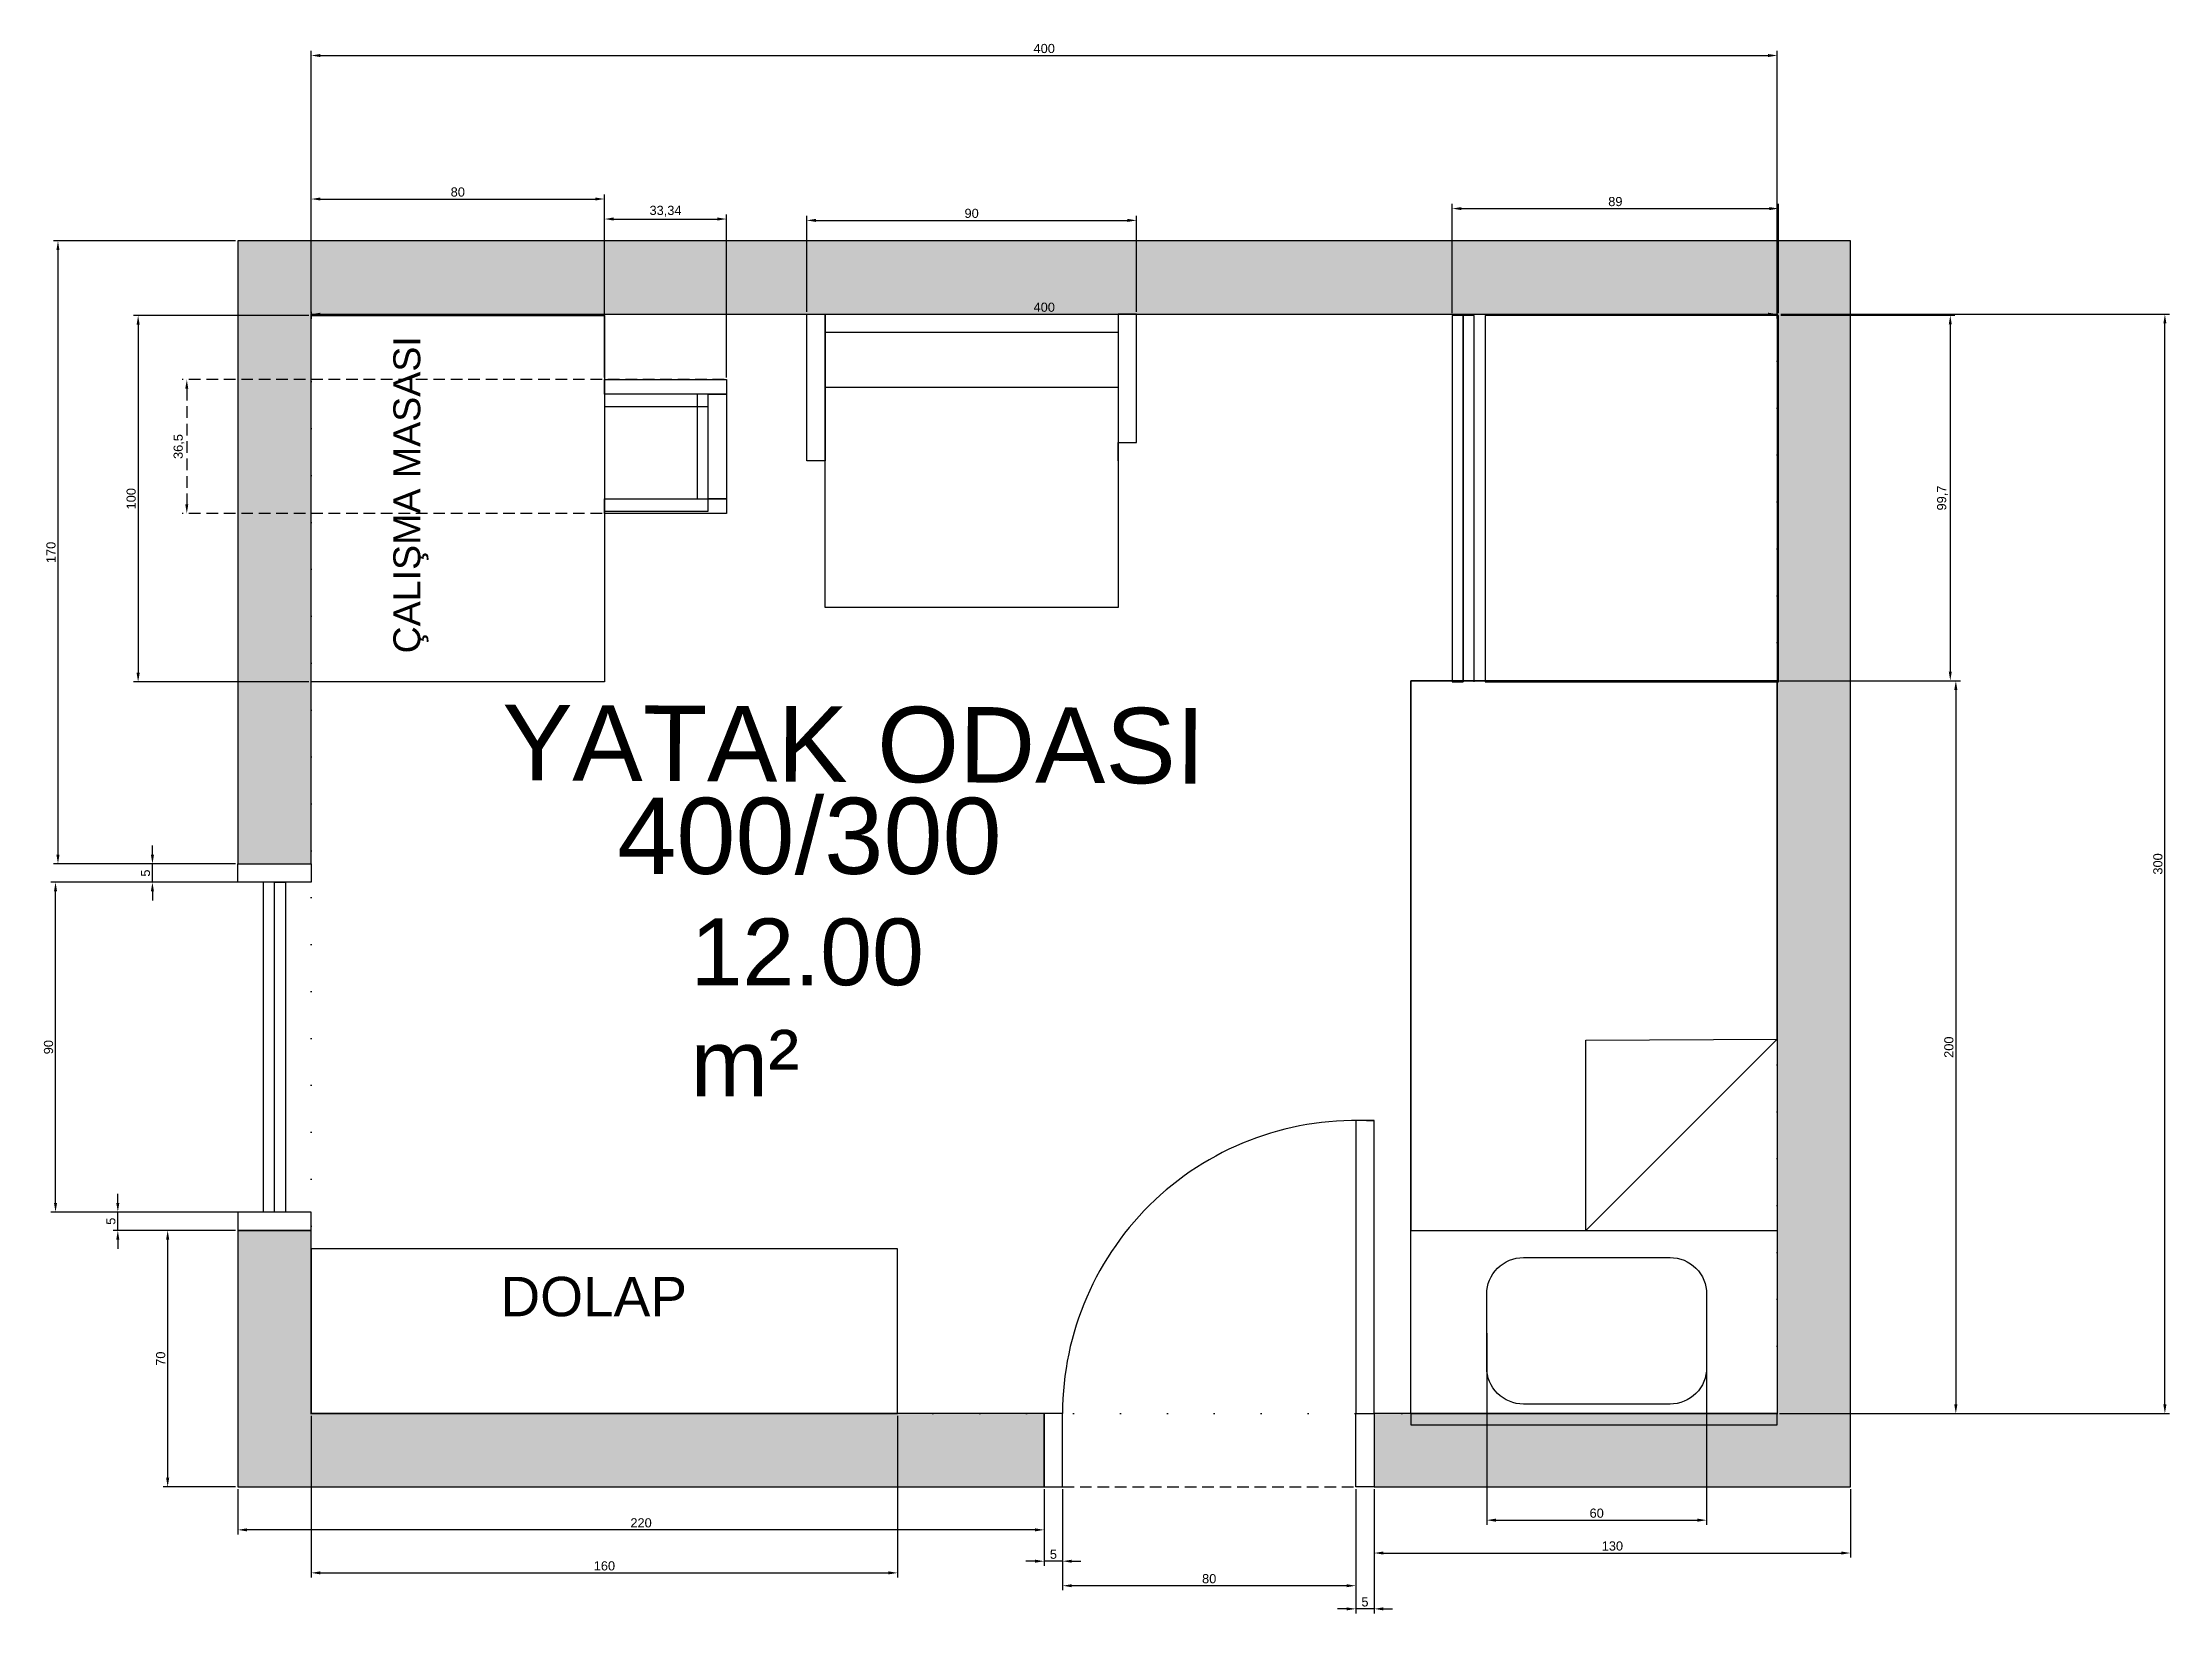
# Model space of a CAD drawing. Header units: centimetres. Extents: x 3981 to 6240, y 1121 to 1550.
# Drawn here: x 5660 to 6240, y 1121 to 1550 of the extents above; entities that cross this region are included whole.
import ezdxf

# ---------------------------------------------------------------- set-up
doc = ezdxf.new("R2010")
doc.units = ezdxf.units.CM
doc.linetypes.add('DOTX2', pattern=[12.7, 0, -12.7])
doc.linetypes.add('HIDDEN2', pattern=[4.7625, 3.175, -1.5875])
for name, color, linetype in [('Duvar', 7, 'Continuous'), ('Hatch', 7, 'Continuous'), ('Kapı', 10, 'Continuous'), ('Pencere', 10, 'Continuous'), ('Tefriş', 7, 'Continuous')]:
    doc.layers.add(name, color=color, linetype=linetype)
doc.styles.get("Standard").update_dxf_attribs({"font": 'arial.ttf'})
doc.dimstyles.new('ISO-25', dxfattribs={"dimtxt": 2.5, "dimasz": 2.5, "dimexe": 1.25, "dimexo": 0.625, "dimtad": 1, "dimtxsty": 'Standard', "dimcen": 2.5, "dimadec": 0, "dimazin": 0, "dimtfac": 1, "dimtmove": 0, "dimatfit": 3, "dimfxl": 1, "dimarcsym": 0})

msp = doc.modelspace()

# ---------------------------------------------------------------- texts
at = {"linetype": 'HIDDEN2'}
for s, height, rotation, p in [('ÇALIŞMA MASASI', 7.336, 90, (5762.739, 1382.857)), ('YATAK ODASI ', 20.59134, 359.723046, (5785.029, 1348.259))]:
    msp.add_text(s, height=height, rotation=rotation, dxfattribs=at).set_placement(p)
msp.add_text('400/300', height=20.7779, dxfattribs=at).set_placement((5816.458, 1322.691))
at = {"linetype": 'HIDDEN2', "insert": (5836.483, 1310.524), "char_height": 18.212, "attachment_point": 1}
msp.add_mtext_dynamic_manual_height_columns('12.00 m²', width=13.35617, gutter_width=91.06, heights=[0], dxfattribs=at)
at = {"insert": (5784.597, 1212.742), "char_height": 10.7569, "attachment_point": 1}
msp.add_mtext_dynamic_manual_height_columns('DOLAP', width=2271.22484, gutter_width=53.784, heights=[0], dxfattribs=at)

# ---------------------------------------------------------------- blocks, each defined once
blk = doc.blocks.new('*D23')
at = {"layer": 'Defpoints', "color": 0, "transparency": 16777216}
for p in [(5732.98, 1475.41), (6132.98, 1475.41), (6132.98, 1475.41)]:
    blk.add_point(p, dxfattribs=at)
at = {"layer": 'Duvar', "color": 0, "lineweight": -2, "transparency": 16777216}
for p, q in [((5732.98, 1476.04), (5732.98, 1476.66)), ((5735.48, 1475.41), (6130.48, 1475.41)), ((6132.98, 1476.04), (6132.98, 1476.66))]:
    blk.add_line(p, q, dxfattribs=at)
at = {"layer": 'Duvar', "color": 0, "transparency": 16777216}
for points in [[(5735.48, 1475.83), (5735.48, 1474.99), (5732.98, 1475.41)], [(6130.48, 1475.83), (6130.48, 1474.99), (6132.98, 1475.41)]]:
    blk.add_solid(points, dxfattribs=at)
at = {"layer": 'Duvar', "color": 0, "transparency": 16777216, "insert": (5932.98, 1477.31), "char_height": 2.5, "attachment_point": 5}
blk.add_mtext('400', dxfattribs=at)
blk = doc.blocks.new('*D21')
at = {"color": 0, "lineweight": -2, "transparency": 16777216}
for p, q in [((5732.98, 1476.04), (5732.98, 1474.16)), ((5735.48, 1475.41), (6130.48, 1475.41)), ((6132.98, 1476.04), (6132.98, 1476.66))]:
    blk.add_line(p, q, dxfattribs=at)
at = {"color": 0, "transparency": 16777216}
for points in [[(5735.48, 1475.83), (5735.48, 1474.99), (5732.98, 1475.41)], [(6130.48, 1475.83), (6130.48, 1474.99), (6132.98, 1475.41)]]:
    blk.add_solid(points, dxfattribs=at)
at = {"layer": 'Defpoints', "color": 0, "transparency": 16777216}
for p in [(5732.98, 1476.66), (6132.98, 1475.41), (6132.98, 1475.41)]:
    blk.add_point(p, dxfattribs=at)
at = {"color": 0, "transparency": 16777216, "insert": (5932.98, 1477.31), "char_height": 2.5, "attachment_point": 5}
blk.add_mtext('400', dxfattribs=at)
blk = doc.blocks.new('yatak_01')
blk.add_line((-2.93, 27.4), (49.27, 27.4))
blk.add_lwpolyline([(49.27, -22.6), (-50.73, -22.6), (-50.73, 177.4), (49.27, 177.4)], close=True)
for points in [[(49.27, 177.4), (-50.73, 177.4), (-50.73, 27.4), (-2.93, 27.4), (49.27, 79.6), (49.27, 177.4)], [(-2.93, 27.4), (-2.93, 79.32), (49.27, 79.6)]]:
    blk.add_lwpolyline(points)
blk.add_lwpolyline([(20, -20), (-20, -20, -0.414214), (-30, -10), (-30, 10, -0.414214), (-20, 20), (20, 20, -0.414214), (30, 10), (30, -10, -0.414214)], format="xyb", close=True)
blk = doc.blocks.new('komodin_01')
for points in [[(50, 40), (-50, 40), (-50, -40), (50, -40), (50, 40)], [(50, -43), (-50, -43), (-50, -46), (50, -46), (47, -46)], [(50, -46), (-50, -46), (-50, -49), (50, -49), (50, -46)]]:
    blk.add_lwpolyline(points)
blk = doc.blocks.new('masa_sandalye_01')
at = {"layer": 'Tefriş'}
blk.add_lwpolyline([(-40, 50), (40, 50), (40, -50), (-40, -50)], close=True, dxfattribs=at)
for points in [[(73.34, 28.5), (40, 28.5), (40, 32.5), (73.34, 32.5), (73.34, 28.5)], [(68.34, 28.5), (65.34, 28.5), (65.34, 0), (68.34, 0), (68.34, 28.5)], [(68.34, 28.5), (73.34, 28.5), (73.34, 0), (68.34, 0)], [(73.34, 0), (73.34, -4), (40, -4), (40, 0), (73.34, 0)]]:
    blk.add_lwpolyline(points, dxfattribs=at)
blk = doc.blocks.new('Dolap_01')
blk.add_lwpolyline([(-80, -22.5), (80, -22.5), (80, 22.5), (-80, 22.5)], close=True)
blk = doc.blocks.new('Koltuk_01')
at = {"layer": 'Tefriş'}
for points in [[(-40, 10), (-40, -30), (-45, -30), (-45, 10), (-40, 10)], [(-40, 10), (40, 10), (40, -10), (-40, -10), (-40, 10)], [(-40, 10), (40, 10), (40, 5), (-40, 5), (-40, 10)], [(40, 10), (40, -30), (40, -25), (45, -25), (45, 10), (40, 10)]]:
    blk.add_lwpolyline(points, dxfattribs=at)
blk.add_lwpolyline([(-40, 10), (40, 10), (40, -70), (-40, -70)], close=True, dxfattribs=at)
blk = doc.blocks.new('*D36')
at = {"color": 0, "lineweight": -2, "transparency": 16777216}
for p, q in [((5732.35, 1475.06), (5684.52, 1475.06)), ((5685.77, 1472.56), (5685.77, 1377.56)), ((5732.35, 1375.06), (5684.52, 1375.06))]:
    blk.add_line(p, q, dxfattribs=at)
at = {"color": 0, "transparency": 16777216}
for points in [[(5685.35, 1472.56), (5686.19, 1472.56), (5685.77, 1475.06)], [(5685.35, 1377.56), (5686.19, 1377.56), (5685.77, 1375.06)]]:
    blk.add_solid(points, dxfattribs=at)
at = {"layer": 'Defpoints', "color": 0, "transparency": 16777216}
for p in [(5732.98, 1475.06), (5685.77, 1375.06), (5732.98, 1375.06)]:
    blk.add_point(p, dxfattribs=at)
at = {"color": 0, "transparency": 16777216, "insert": (5683.87, 1425.06), "char_height": 2.5, "attachment_point": 5, "rotation": 90}
blk.add_mtext('100', dxfattribs=at)
blk = doc.blocks.new('*D37')
at = {"color": 0, "lineweight": -2, "transparency": 16777216}
for p, q in [((5712.35, 1495.41), (5662.65, 1495.41)), ((5663.9, 1492.91), (5663.9, 1327.91)), ((5712.35, 1325.41), (5662.65, 1325.41))]:
    blk.add_line(p, q, dxfattribs=at)
at = {"color": 0, "transparency": 16777216}
for points in [[(5663.48, 1492.91), (5664.31, 1492.91), (5663.9, 1495.41)], [(5663.48, 1327.91), (5664.31, 1327.91), (5663.9, 1325.41)]]:
    blk.add_solid(points, dxfattribs=at)
at = {"layer": 'Defpoints', "color": 0, "transparency": 16777216}
for p in [(5712.98, 1495.41), (5663.9, 1325.41), (5712.98, 1325.41)]:
    blk.add_point(p, dxfattribs=at)
at = {"color": 0, "transparency": 16777216, "insert": (5662, 1410.41), "char_height": 2.5, "attachment_point": 5, "rotation": 90}
blk.add_mtext('170', dxfattribs=at)
blk = doc.blocks.new('*D38')
at = {"color": 0, "lineweight": -2, "transparency": 16777216}
for p, q in [((5732.98, 1475.69), (5732.98, 1508.1)), ((5735.48, 1506.85), (5810.48, 1506.85)), ((5812.98, 1475.69), (5812.98, 1508.1))]:
    blk.add_line(p, q, dxfattribs=at)
at = {"color": 0, "transparency": 16777216}
for points in [[(5735.48, 1507.27), (5735.48, 1506.44), (5732.98, 1506.85)], [(5810.48, 1507.27), (5810.48, 1506.44), (5812.98, 1506.85)]]:
    blk.add_solid(points, dxfattribs=at)
at = {"layer": 'Defpoints', "color": 0, "transparency": 16777216}
for p in [(5812.98, 1506.85), (5732.98, 1475.06), (5812.98, 1475.06)]:
    blk.add_point(p, dxfattribs=at)
at = {"color": 0, "transparency": 16777216, "insert": (5772.98, 1508.75), "char_height": 2.5, "attachment_point": 5}
blk.add_mtext('80', dxfattribs=at)
blk = doc.blocks.new('*D39')
at = {"color": 0, "lineweight": -2, "transparency": 16777216}
for p, q in [((5812.98, 1458.18), (5812.98, 1502.64)), ((5815.48, 1501.39), (5843.81, 1501.39)), ((5846.31, 1458.18), (5846.31, 1502.64))]:
    blk.add_line(p, q, dxfattribs=at)
at = {"color": 0, "transparency": 16777216}
for points in [[(5815.48, 1501.81), (5815.48, 1500.98), (5812.98, 1501.39)], [(5843.81, 1501.81), (5843.81, 1500.98), (5846.31, 1501.39)]]:
    blk.add_solid(points, dxfattribs=at)
at = {"layer": 'Defpoints', "color": 0, "transparency": 16777216}
for p in [(5846.31, 1501.39), (5812.98, 1457.56), (5846.31, 1457.56)]:
    blk.add_point(p, dxfattribs=at)
at = {"color": 0, "transparency": 16777216, "insert": (5829.65, 1503.52), "char_height": 2.5, "attachment_point": 5}
blk.add_mtext('33,34', dxfattribs=at)
blk = doc.blocks.new('*D40')
at = {"color": 0, "lineweight": -2, "transparency": 16777216}
for p, q in [((5868.17, 1476.04), (5868.17, 1502.27)), ((5870.67, 1501.02), (5955.67, 1501.02)), ((5958.17, 1476.04), (5958.17, 1502.27))]:
    blk.add_line(p, q, dxfattribs=at)
at = {"color": 0, "transparency": 16777216}
for points in [[(5870.67, 1501.44), (5870.67, 1500.6), (5868.17, 1501.02)], [(5955.67, 1501.44), (5955.67, 1500.6), (5958.17, 1501.02)]]:
    blk.add_solid(points, dxfattribs=at)
at = {"layer": 'Defpoints', "color": 0, "transparency": 16777216}
for p in [(5958.17, 1501.02), (5868.17, 1475.41), (5958.17, 1475.41)]:
    blk.add_point(p, dxfattribs=at)
at = {"color": 0, "transparency": 16777216, "insert": (5913.17, 1502.92), "char_height": 2.5, "attachment_point": 5}
blk.add_mtext('90', dxfattribs=at)
blk = doc.blocks.new('*D41')
at = {"color": 0, "lineweight": -2, "transparency": 16777216}
for p, q in [((6044.29, 1475.73), (6044.29, 1505.49)), ((6046.79, 1504.24), (6130.79, 1504.24)), ((6133.29, 1475.73), (6133.29, 1505.49))]:
    blk.add_line(p, q, dxfattribs=at)
at = {"color": 0, "transparency": 16777216}
for points in [[(6046.79, 1504.65), (6046.79, 1503.82), (6044.29, 1504.24)], [(6130.79, 1504.65), (6130.79, 1503.82), (6133.29, 1504.24)]]:
    blk.add_solid(points, dxfattribs=at)
at = {"layer": 'Defpoints', "color": 0, "transparency": 16777216}
for p in [(6133.29, 1504.24), (6044.29, 1475.11), (6133.29, 1475.11)]:
    blk.add_point(p, dxfattribs=at)
at = {"color": 0, "transparency": 16777216, "insert": (6088.79, 1506.14), "char_height": 2.5, "attachment_point": 5}
blk.add_mtext('89', dxfattribs=at)
blk = doc.blocks.new('*D43')
at = {"color": 0, "lineweight": -2, "transparency": 16777216}
for p, q in [((6133.91, 1475.11), (6181.42, 1475.11)), ((6180.17, 1472.61), (6180.17, 1377.91)), ((6133.6, 1375.41), (6181.42, 1375.41))]:
    blk.add_line(p, q, dxfattribs=at)
at = {"color": 0, "transparency": 16777216}
for points in [[(6179.75, 1472.61), (6180.58, 1472.61), (6180.17, 1475.11)], [(6179.75, 1377.91), (6180.58, 1377.91), (6180.17, 1375.41)]]:
    blk.add_solid(points, dxfattribs=at)
at = {"layer": 'Defpoints', "color": 0, "transparency": 16777216}
for p in [(6133.29, 1475.11), (6132.98, 1375.41), (6180.17, 1375.41)]:
    blk.add_point(p, dxfattribs=at)
at = {"color": 0, "transparency": 16777216, "insert": (6178.04, 1425.26), "char_height": 2.5, "attachment_point": 5, "rotation": 90}
blk.add_mtext('99,7', dxfattribs=at)
blk = doc.blocks.new('*D44')
at = {"color": 0, "lineweight": -2, "transparency": 16777216}
for p, q in [((6133.6, 1375.41), (6182.94, 1375.41)), ((6181.69, 1372.91), (6181.69, 1177.91)), ((6133.6, 1175.41), (6182.94, 1175.41))]:
    blk.add_line(p, q, dxfattribs=at)
at = {"color": 0, "transparency": 16777216}
for points in [[(6181.27, 1372.91), (6182.1, 1372.91), (6181.69, 1375.41)], [(6181.27, 1177.91), (6182.1, 1177.91), (6181.69, 1175.41)]]:
    blk.add_solid(points, dxfattribs=at)
at = {"layer": 'Defpoints', "color": 0, "transparency": 16777216}
for p in [(6132.98, 1375.41), (6132.98, 1175.41), (6181.69, 1175.41)]:
    blk.add_point(p, dxfattribs=at)
at = {"color": 0, "transparency": 16777216, "insert": (6179.79, 1275.41), "char_height": 2.5, "attachment_point": 5, "rotation": 90}
blk.add_mtext('200', dxfattribs=at)
blk = doc.blocks.new('*D48')
at = {"color": 0, "lineweight": -2, "transparency": 16777216}
for p, q in [((6133.91, 1475.41), (6239.97, 1475.41)), ((6238.72, 1177.91), (6238.72, 1472.91)), ((6133.6, 1175.41), (6239.97, 1175.41))]:
    blk.add_line(p, q, dxfattribs=at)
at = {"color": 0, "transparency": 16777216}
for points in [[(6238.3, 1472.91), (6239.13, 1472.91), (6238.72, 1475.41)], [(6238.3, 1177.91), (6239.13, 1177.91), (6238.72, 1175.41)]]:
    blk.add_solid(points, dxfattribs=at)
at = {"layer": 'Defpoints', "color": 0, "transparency": 16777216}
for p in [(6133.29, 1475.41), (6238.72, 1475.41), (6132.98, 1175.41)]:
    blk.add_point(p, dxfattribs=at)
at = {"color": 0, "transparency": 16777216, "insert": (6236.81, 1325.41), "char_height": 2.5, "attachment_point": 5, "rotation": 90}
blk.add_mtext('300', dxfattribs=at)
blk = doc.blocks.new('*D49')
at = {"color": 0, "lineweight": -2, "transparency": 16777216}
for p, q in [((5732.98, 1476.04), (5732.98, 1547.26)), ((5735.48, 1546.01), (6130.47, 1546.01)), ((6132.97, 1474.28), (6132.97, 1547.26))]:
    blk.add_line(p, q, dxfattribs=at)
at = {"color": 0, "transparency": 16777216}
for points in [[(5735.48, 1546.42), (5735.48, 1545.59), (5732.98, 1546.01)], [(6130.47, 1546.42), (6130.47, 1545.59), (6132.97, 1546.01)]]:
    blk.add_solid(points, dxfattribs=at)
at = {"layer": 'Defpoints', "color": 0, "transparency": 16777216}
for p in [(6132.97, 1546.01), (5732.98, 1475.41), (6132.97, 1473.66)]:
    blk.add_point(p, dxfattribs=at)
at = {"color": 0, "transparency": 16777216, "insert": (5932.97, 1547.91), "char_height": 2.5, "attachment_point": 5}
blk.add_mtext('400', dxfattribs=at)
blk = doc.blocks.new('*D50')
at = {"color": 0, "lineweight": -2, "transparency": 16777216}
for p, q in [((6022.98, 1154.79), (6022.98, 1136.13)), ((6152.98, 1154.79), (6152.98, 1136.13)), ((6025.48, 1137.38), (6150.48, 1137.38))]:
    blk.add_line(p, q, dxfattribs=at)
at = {"color": 0, "transparency": 16777216}
for points in [[(6025.48, 1137.79), (6025.48, 1136.96), (6022.98, 1137.38)], [(6150.48, 1137.79), (6150.48, 1136.96), (6152.98, 1137.38)]]:
    blk.add_solid(points, dxfattribs=at)
at = {"layer": 'Defpoints', "color": 0, "transparency": 16777216}
for p in [(6022.98, 1155.41), (6152.98, 1155.41), (6152.98, 1137.38)]:
    blk.add_point(p, dxfattribs=at)
at = {"color": 0, "transparency": 16777216, "insert": (6087.98, 1139.28), "char_height": 2.5, "attachment_point": 5}
blk.add_mtext('130', dxfattribs=at)
blk = doc.blocks.new('*D51')
at = {"color": 0, "lineweight": -2, "transparency": 16777216}
for p, q in [((5712.98, 1154.79), (5712.98, 1142.45)), ((5932.98, 1154.79), (5932.98, 1142.45)), ((5930.48, 1143.7), (5715.48, 1143.7))]:
    blk.add_line(p, q, dxfattribs=at)
at = {"color": 0, "transparency": 16777216}
for points in [[(5715.48, 1144.11), (5715.48, 1143.28), (5712.98, 1143.7)], [(5930.48, 1144.11), (5930.48, 1143.28), (5932.98, 1143.7)]]:
    blk.add_solid(points, dxfattribs=at)
at = {"layer": 'Defpoints', "color": 0, "transparency": 16777216}
for p in [(5712.98, 1155.41), (5932.98, 1155.41), (5712.98, 1143.7)]:
    blk.add_point(p, dxfattribs=at)
at = {"color": 0, "transparency": 16777216, "insert": (5822.98, 1145.6), "char_height": 2.5, "attachment_point": 5}
blk.add_mtext('220', dxfattribs=at)
blk = doc.blocks.new('*D52')
at = {"color": 0, "lineweight": -2, "transparency": 16777216}
for p, q in [((5932.98, 1154.79), (5932.98, 1133.9)), ((5937.98, 1154.79), (5937.98, 1133.9)), ((5930.48, 1135.15), (5927.98, 1135.15)), ((5937.98, 1135.15), (5932.98, 1135.15)), ((5940.48, 1135.15), (5942.98, 1135.15))]:
    blk.add_line(p, q, dxfattribs=at)
at = {"color": 0, "transparency": 16777216}
for points in [[(5930.48, 1135.56), (5930.48, 1134.73), (5932.98, 1135.15)], [(5940.48, 1135.56), (5940.48, 1134.73), (5937.98, 1135.15)]]:
    blk.add_solid(points, dxfattribs=at)
at = {"layer": 'Defpoints', "color": 0, "transparency": 16777216}
for p in [(5932.98, 1155.41), (5937.98, 1155.41), (5932.98, 1135.15)]:
    blk.add_point(p, dxfattribs=at)
at = {"color": 0, "transparency": 16777216, "insert": (5935.48, 1137.04), "char_height": 2.5, "attachment_point": 5}
blk.add_mtext('5', dxfattribs=at)
blk = doc.blocks.new('*D53')
at = {"color": 0, "lineweight": -2, "transparency": 16777216}
for p, q in [((6017.98, 1154.79), (6017.98, 1120.89)), ((6022.98, 1154.79), (6022.98, 1120.89)), ((6015.48, 1122.14), (6012.98, 1122.14)), ((6022.98, 1122.14), (6017.98, 1122.14)), ((6025.48, 1122.14), (6027.98, 1122.14))]:
    blk.add_line(p, q, dxfattribs=at)
at = {"color": 0, "transparency": 16777216}
for points in [[(6015.48, 1122.55), (6015.48, 1121.72), (6017.98, 1122.14)], [(6025.48, 1122.55), (6025.48, 1121.72), (6022.98, 1122.14)]]:
    blk.add_solid(points, dxfattribs=at)
at = {"layer": 'Defpoints', "color": 0, "transparency": 16777216}
for p in [(6017.98, 1155.41), (6022.98, 1155.41), (6017.98, 1122.14)]:
    blk.add_point(p, dxfattribs=at)
at = {"color": 0, "transparency": 16777216, "insert": (6020.48, 1124.03), "char_height": 2.5, "attachment_point": 5}
blk.add_mtext('5', dxfattribs=at)
blk = doc.blocks.new('*D54')
at = {"color": 0, "lineweight": -2, "transparency": 16777216}
for p, q in [((5937.98, 1154.79), (5937.98, 1127.21)), ((6017.98, 1154.79), (6017.98, 1127.21)), ((6015.48, 1128.46), (5940.48, 1128.46))]:
    blk.add_line(p, q, dxfattribs=at)
at = {"color": 0, "transparency": 16777216}
for points in [[(5940.48, 1128.87), (5940.48, 1128.04), (5937.98, 1128.46)], [(6015.48, 1128.87), (6015.48, 1128.04), (6017.98, 1128.46)]]:
    blk.add_solid(points, dxfattribs=at)
at = {"layer": 'Defpoints', "color": 0, "transparency": 16777216}
for p in [(5937.98, 1155.41), (6017.98, 1155.41), (5937.98, 1128.46)]:
    blk.add_point(p, dxfattribs=at)
at = {"color": 0, "transparency": 16777216, "insert": (5977.98, 1130.36), "char_height": 2.5, "attachment_point": 5}
blk.add_mtext('80', dxfattribs=at)
blk = doc.blocks.new('*D55')
at = {"color": 0, "lineweight": -2, "transparency": 16777216}
for p, q in [((5712.35, 1225.41), (5692.58, 1225.41)), ((5693.83, 1157.91), (5693.83, 1222.91)), ((5712.35, 1155.41), (5692.58, 1155.41))]:
    blk.add_line(p, q, dxfattribs=at)
at = {"color": 0, "transparency": 16777216}
for points in [[(5693.41, 1222.91), (5694.24, 1222.91), (5693.83, 1225.41)], [(5693.41, 1157.91), (5694.24, 1157.91), (5693.83, 1155.41)]]:
    blk.add_solid(points, dxfattribs=at)
at = {"layer": 'Defpoints', "color": 0, "transparency": 16777216}
for p in [(5693.83, 1225.41), (5712.98, 1225.41), (5712.98, 1155.41)]:
    blk.add_point(p, dxfattribs=at)
at = {"color": 0, "transparency": 16777216, "insert": (5691.92, 1190.41), "char_height": 2.5, "attachment_point": 5, "rotation": 90}
blk.add_mtext('70', dxfattribs=at)
blk = doc.blocks.new('*D56')
at = {"color": 0, "lineweight": -2, "transparency": 16777216}
for p, q in [((5712.35, 1230.41), (5678.98, 1230.41)), ((5680.23, 1232.91), (5680.23, 1235.41)), ((5680.23, 1225.41), (5680.23, 1230.41)), ((5712.35, 1225.41), (5678.98, 1225.41)), ((5680.23, 1222.91), (5680.23, 1220.41))]:
    blk.add_line(p, q, dxfattribs=at)
at = {"color": 0, "transparency": 16777216}
for points in [[(5679.81, 1232.91), (5680.64, 1232.91), (5680.23, 1230.41)], [(5679.81, 1222.91), (5680.64, 1222.91), (5680.23, 1225.41)]]:
    blk.add_solid(points, dxfattribs=at)
at = {"layer": 'Defpoints', "color": 0, "transparency": 16777216}
for p in [(5680.23, 1230.41), (5712.98, 1230.41), (5712.98, 1225.41)]:
    blk.add_point(p, dxfattribs=at)
at = {"color": 0, "transparency": 16777216, "insert": (5678.33, 1227.91), "char_height": 2.5, "attachment_point": 5, "rotation": 90}
blk.add_mtext('5', dxfattribs=at)
blk = doc.blocks.new('*D57')
at = {"color": 0, "lineweight": -2, "transparency": 16777216}
for p, q in [((5689.67, 1327.91), (5689.67, 1330.41)), ((5712.35, 1325.41), (5688.42, 1325.41)), ((5689.67, 1320.41), (5689.67, 1325.41)), ((5712.35, 1320.41), (5688.42, 1320.41)), ((5689.67, 1317.91), (5689.67, 1315.41))]:
    blk.add_line(p, q, dxfattribs=at)
at = {"color": 0, "transparency": 16777216}
for points in [[(5689.25, 1327.91), (5690.09, 1327.91), (5689.67, 1325.41)], [(5689.25, 1317.91), (5690.09, 1317.91), (5689.67, 1320.41)]]:
    blk.add_solid(points, dxfattribs=at)
at = {"layer": 'Defpoints', "color": 0, "transparency": 16777216}
for p in [(5689.67, 1325.41), (5712.98, 1325.41), (5712.98, 1320.41)]:
    blk.add_point(p, dxfattribs=at)
at = {"color": 0, "transparency": 16777216, "insert": (5687.78, 1322.91), "char_height": 2.5, "attachment_point": 5, "rotation": 90}
blk.add_mtext('5', dxfattribs=at)
blk = doc.blocks.new('*D58')
at = {"color": 0, "lineweight": -2, "transparency": 16777216}
for p, q in [((5719.35, 1320.41), (5661.98, 1320.41)), ((5663.23, 1232.91), (5663.23, 1317.91)), ((5719.35, 1230.41), (5661.98, 1230.41))]:
    blk.add_line(p, q, dxfattribs=at)
at = {"color": 0, "transparency": 16777216}
for points in [[(5662.81, 1317.91), (5663.65, 1317.91), (5663.23, 1320.41)], [(5662.81, 1232.91), (5663.65, 1232.91), (5663.23, 1230.41)]]:
    blk.add_solid(points, dxfattribs=at)
at = {"layer": 'Defpoints', "color": 0, "transparency": 16777216}
for p in [(5663.23, 1320.41), (5719.98, 1320.41), (5719.98, 1230.41)]:
    blk.add_point(p, dxfattribs=at)
at = {"color": 0, "transparency": 16777216, "insert": (5661.33, 1275.41), "char_height": 2.5, "attachment_point": 5, "rotation": 90}
blk.add_mtext('90', dxfattribs=at)
blk = doc.blocks.new('*D59')
at = {"color": 0, "lineweight": -2, "transparency": 16777216}
for p, q in [((6053.7, 1197.39), (6053.7, 1145.09)), ((6113.7, 1197.39), (6113.7, 1145.09)), ((6056.2, 1146.34), (6111.2, 1146.34))]:
    blk.add_line(p, q, dxfattribs=at)
at = {"color": 0, "transparency": 16777216}
for points in [[(6056.2, 1146.76), (6056.2, 1145.92), (6053.7, 1146.34)], [(6111.2, 1146.76), (6111.2, 1145.92), (6113.7, 1146.34)]]:
    blk.add_solid(points, dxfattribs=at)
at = {"layer": 'Defpoints', "color": 0, "transparency": 16777216}
for p in [(6053.7, 1198.01), (6113.7, 1198.01), (6113.7, 1146.34)]:
    blk.add_point(p, dxfattribs=at)
at = {"color": 0, "transparency": 16777216, "insert": (6083.7, 1148.24), "char_height": 2.5, "attachment_point": 5}
blk.add_mtext('60', dxfattribs=at)
blk = doc.blocks.new('*D60')
at = {"color": 0, "linetype": 'HIDDEN2', "lineweight": -2, "transparency": 16777216}
for p, q in [((5845.69, 1457.56), (5697.8, 1457.56)), ((5699.05, 1455.06), (5699.05, 1423.56)), ((5845.69, 1421.06), (5697.8, 1421.06))]:
    blk.add_line(p, q, dxfattribs=at)
at = {"color": 0, "linetype": 'HIDDEN2', "transparency": 16777216}
for points in [[(5698.63, 1455.06), (5699.46, 1455.06), (5699.05, 1457.56)], [(5698.63, 1423.56), (5699.46, 1423.56), (5699.05, 1421.06)]]:
    blk.add_solid(points, dxfattribs=at)
at = {"layer": 'Defpoints', "color": 0, "linetype": 'HIDDEN2', "transparency": 16777216}
for p in [(5846.31, 1457.56), (5699.05, 1421.06), (5846.31, 1421.06)]:
    blk.add_point(p, dxfattribs=at)
at = {"color": 0, "linetype": 'HIDDEN2', "transparency": 16777216, "insert": (5696.92, 1439.31), "char_height": 2.5, "attachment_point": 5, "rotation": 90}
blk.add_mtext('36,5', dxfattribs=at)
blk = doc.blocks.new('*D65')
at = {"color": 0, "lineweight": -2, "transparency": 16777216}
for p, q in [((5732.98, 1174.79), (5732.98, 1130.71)), ((5892.98, 1174.79), (5892.98, 1130.71)), ((5735.48, 1131.96), (5890.48, 1131.96))]:
    blk.add_line(p, q, dxfattribs=at)
at = {"color": 0, "transparency": 16777216}
for points in [[(5735.48, 1132.38), (5735.48, 1131.55), (5732.98, 1131.96)], [(5890.48, 1132.38), (5890.48, 1131.55), (5892.98, 1131.96)]]:
    blk.add_solid(points, dxfattribs=at)
at = {"layer": 'Defpoints', "color": 0, "transparency": 16777216}
for p in [(5732.98, 1175.41), (5892.98, 1175.41), (5892.98, 1131.96)]:
    blk.add_point(p, dxfattribs=at)
at = {"color": 0, "transparency": 16777216, "insert": (5812.98, 1133.86), "char_height": 2.5, "attachment_point": 5}
blk.add_mtext('160', dxfattribs=at)

# ---------------------------------------------------------------- dimensions: what is measured, and where the dimension line sits
for base, p1, p2, picture, middle in [((6132.972, 1546.008), (5732.976, 1475.411), (6132.972, 1473.659), '*D49', (5932.974, 1547.909)), ((5812.976, 1506.853), (5732.976, 1475.061), (5812.976, 1475.061), '*D38', (5772.976, 1508.755)), ((5846.314, 1501.392), (5812.976, 1457.557), (5846.314, 1457.557), '*D39', (5829.645, 1503.519)), ((5958.168, 1501.021), (5868.168, 1475.411), (5958.168, 1475.411), '*D40', (5913.168, 1502.923)), ((6133.286, 1504.238), (6044.286, 1475.107), (6133.286, 1475.107), '*D41', (6088.786, 1506.14)), ((6132.976, 1475.411), (5732.976, 1476.661), (6132.976, 1475.411), '*D21', (5932.976, 1477.313)), ((6113.703, 1146.339), (6053.703, 1198.014), (6113.703, 1198.014), '*D59', (6083.703, 1148.24)), ((5892.976, 1131.963), (5732.976, 1175.411), (5892.976, 1175.411), '*D65', (5812.976, 1133.865)), ((5712.976, 1143.697), (5932.976, 1155.411), (5712.976, 1155.411), '*D51', (5822.976, 1145.598)), ((5932.976, 1135.146), (5937.976, 1155.411), (5932.976, 1155.411), '*D52', (5935.476, 1137.043)), ((5937.976, 1128.455), (6017.976, 1155.411), (5937.976, 1155.411), '*D54', (5977.976, 1130.357)), ((6017.976, 1122.136), (6022.976, 1155.411), (6017.976, 1155.411), '*D53', (6020.476, 1124.032)), ((6152.976, 1137.377), (6022.976, 1155.411), (6152.976, 1155.411), '*D50', (6087.976, 1139.279))]:
    dim = msp.add_linear_dim(base=base, p1=p1, p2=p2, dimstyle='ISO-25')
    dim.commit()
    dim.dimension.update_dxf_attribs({"geometry": picture, "text_midpoint": middle})
for base, p1, p2, picture, middle in [((5663.897, 1325.411), (5712.976, 1495.411), (5712.976, 1325.411), '*D37', (5661.995, 1410.411)), ((5685.77, 1375.061), (5732.976, 1475.061), (5732.976, 1375.061), '*D36', (5683.868, 1425.061)), ((6238.716, 1475.411), (6132.976, 1175.411), (6133.287, 1475.411), '*D48', (6236.813, 1325.411)), ((6180.165, 1375.411), (6133.286, 1475.107), (6132.976, 1375.411), '*D43', (6178.038, 1425.259)), ((6181.687, 1175.411), (6132.976, 1375.411), (6132.976, 1175.411), '*D44', (6179.785, 1275.411)), ((5689.671, 1325.411), (5712.976, 1320.411), (5712.976, 1325.411), '*D57', (5687.775, 1322.911)), ((5663.231, 1320.411), (5719.976, 1230.411), (5719.976, 1320.411), '*D58', (5661.329, 1275.411)), ((5680.228, 1230.411), (5712.976, 1225.411), (5712.976, 1230.411), '*D56', (5678.332, 1227.911)), ((5693.826, 1225.411), (5712.976, 1155.411), (5712.976, 1225.411), '*D55', (5691.925, 1190.411))]:
    dim = msp.add_linear_dim(base=base, p1=p1, p2=p2, angle=90, dimstyle='ISO-25')
    dim.commit()
    dim.dimension.update_dxf_attribs({"geometry": picture, "text_midpoint": middle})
at = {"linetype": 'HIDDEN2'}
dim = msp.add_linear_dim(base=(5699.047, 1421.058), p1=(5846.314, 1457.557), p2=(5846.314, 1421.058), angle=90, dimstyle='ISO-25', dxfattribs=at)
dim.commit()
dim.dimension.update_dxf_attribs({"geometry": '*D60', "text_midpoint": (5696.919, 1439.308)})
at = {"layer": 'Duvar'}
dim = msp.add_linear_dim(base=(6132.976, 1475.411), p1=(5732.976, 1475.411), p2=(6132.976, 1475.411), dimstyle='ISO-25', dxfattribs=at)
dim.commit()
dim.dimension.update_dxf_attribs({"geometry": '*D23', "text_midpoint": (5932.976, 1477.313)})

# ---------------------------------------------------------------- hatches: boundary and pattern name
at = {"layer": 'Hatch'}
h = msp.add_hatch(color=256, dxfattribs=at)
h.dxf.hatch_style = 1
h.paths.add_polyline_path([(5732.976, 1475.411), (6132.976, 1475.411), (6132.976, 1175.411), (6022.976, 1175.411), (6022.976, 1155.411), (6152.976, 1155.411), (6152.976, 1495.411), (5712.976, 1495.411), (5712.976, 1325.411), (5732.976, 1325.411)])
h.paths.add_polyline_path([(5732.976, 1225.411), (5712.976, 1225.411), (5712.976, 1155.411), (5932.976, 1155.411), (5932.976, 1175.411), (5732.976, 1175.411)], flags=17)

# ---------------------------------------------------------------- linework, layer by layer
for p, q in [((5932.976, 1175.411), (5932.976, 1155.411)), ((6022.976, 1175.411), (6022.976, 1155.411))]:
    msp.add_line(p, q)
at = {"linetype": 'DOTX2'}
msp.add_lwpolyline([(5732.976, 1475.411), (6132.976, 1475.411), (6132.976, 1175.411), (5732.976, 1175.411), (5732.976, 1475.411)], dxfattribs=at)
for points in [[(5812.976, 1421.661), (5841.314, 1421.661), (5841.314, 1450.158), (5812.976, 1450.158)], [(6132.976, 1175.411), (6032.976, 1175.411), (6032.976, 1175.411), (6132.976, 1175.411)], [(6132.976, 1175.411), (6032.976, 1175.411), (6032.976, 1172.404), (6132.976, 1172.404)]]:
    msp.add_lwpolyline(points, close=True)
at = {"linetype": 'HIDDEN2'}
msp.add_lwpolyline([(5712.976, 1325.411), (5717.976, 1325.411)], dxfattribs=at)
at = {"layer": 'Duvar'}
for points in [[(5732.976, 1325.411), (5732.976, 1475.411), (6132.976, 1475.411), (6132.976, 1175.411), (6022.976, 1175.411), (6022.976, 1155.411), (6152.976, 1155.411), (6152.976, 1495.411), (5712.976, 1495.411), (5712.976, 1325.411)], [(5732.976, 1225.411), (5712.976, 1225.411), (5712.976, 1155.411), (5932.976, 1155.411), (5932.976, 1175.411), (5732.976, 1175.411)]]:
    msp.add_lwpolyline(points, close=True, dxfattribs=at)
at = {"layer": 'Kapı'}
for points in [[(6017.976, 1175.411), (6022.976, 1175.411), (6022.976, 1255.411), (6017.976, 1255.411), (6017.976, 1175.411)], [(5932.976, 1175.411), (5932.976, 1155.411), (5937.976, 1155.411), (5937.976, 1175.411), (5932.976, 1175.411)], [(6022.976, 1175.411), (6022.976, 1155.411), (6017.976, 1155.411), (6017.976, 1175.411), (6022.976, 1175.411)]]:
    msp.add_lwpolyline(points, dxfattribs=at)
at = {"layer": 'Kapı', "linetype": 'HIDDEN2'}
msp.add_lwpolyline([(5937.976, 1155.411), (6017.976, 1155.411)], dxfattribs=at)
at = {"layer": 'Kapı'}
msp.add_arc((6017.976, 1175.411), 80, 86.416678, 180, dxfattribs=at)
at = {"layer": 'Pencere'}
for points in [[(5712.976, 1325.411), (5732.976, 1325.411), (5732.976, 1320.411), (5712.976, 1320.411), (5712.976, 1325.411)], [(5722.976, 1230.411), (5722.976, 1320.411), (5725.976, 1320.411), (5725.976, 1230.411), (5719.976, 1230.411), (5719.976, 1320.411)], [(5712.976, 1225.411), (5732.976, 1225.411), (5732.976, 1230.411), (5712.976, 1230.411), (5712.976, 1225.411)]]:
    msp.add_lwpolyline(points, dxfattribs=at)

# ---------------------------------------------------------------- block references
at = {"layer": 'Tefriş'}
for name, p in [('masa_sandalye_01', (5772.976, 1425.061)), ('Koltuk_01', (5913.168, 1465.411)), ('yatak_01', (6083.703, 1198.014)), ('Dolap_01', (5812.976, 1197.911))]:
    msp.add_blockref(name, p, dxfattribs=at)
at = {"layer": 'Tefriş', "rotation": 270}
msp.add_blockref('komodin_01', (6093.286, 1425.107), dxfattribs=at)

msp.set_redraw_order([(e.dxf.handle, doc.entitydb.next_handle()) for e in msp.query("TEXT MTEXT ATTDEF DIMENSION ARC_DIMENSION")])  # texts and dimensions are drawn at this point

doc.saveas('drawing.dxf')
